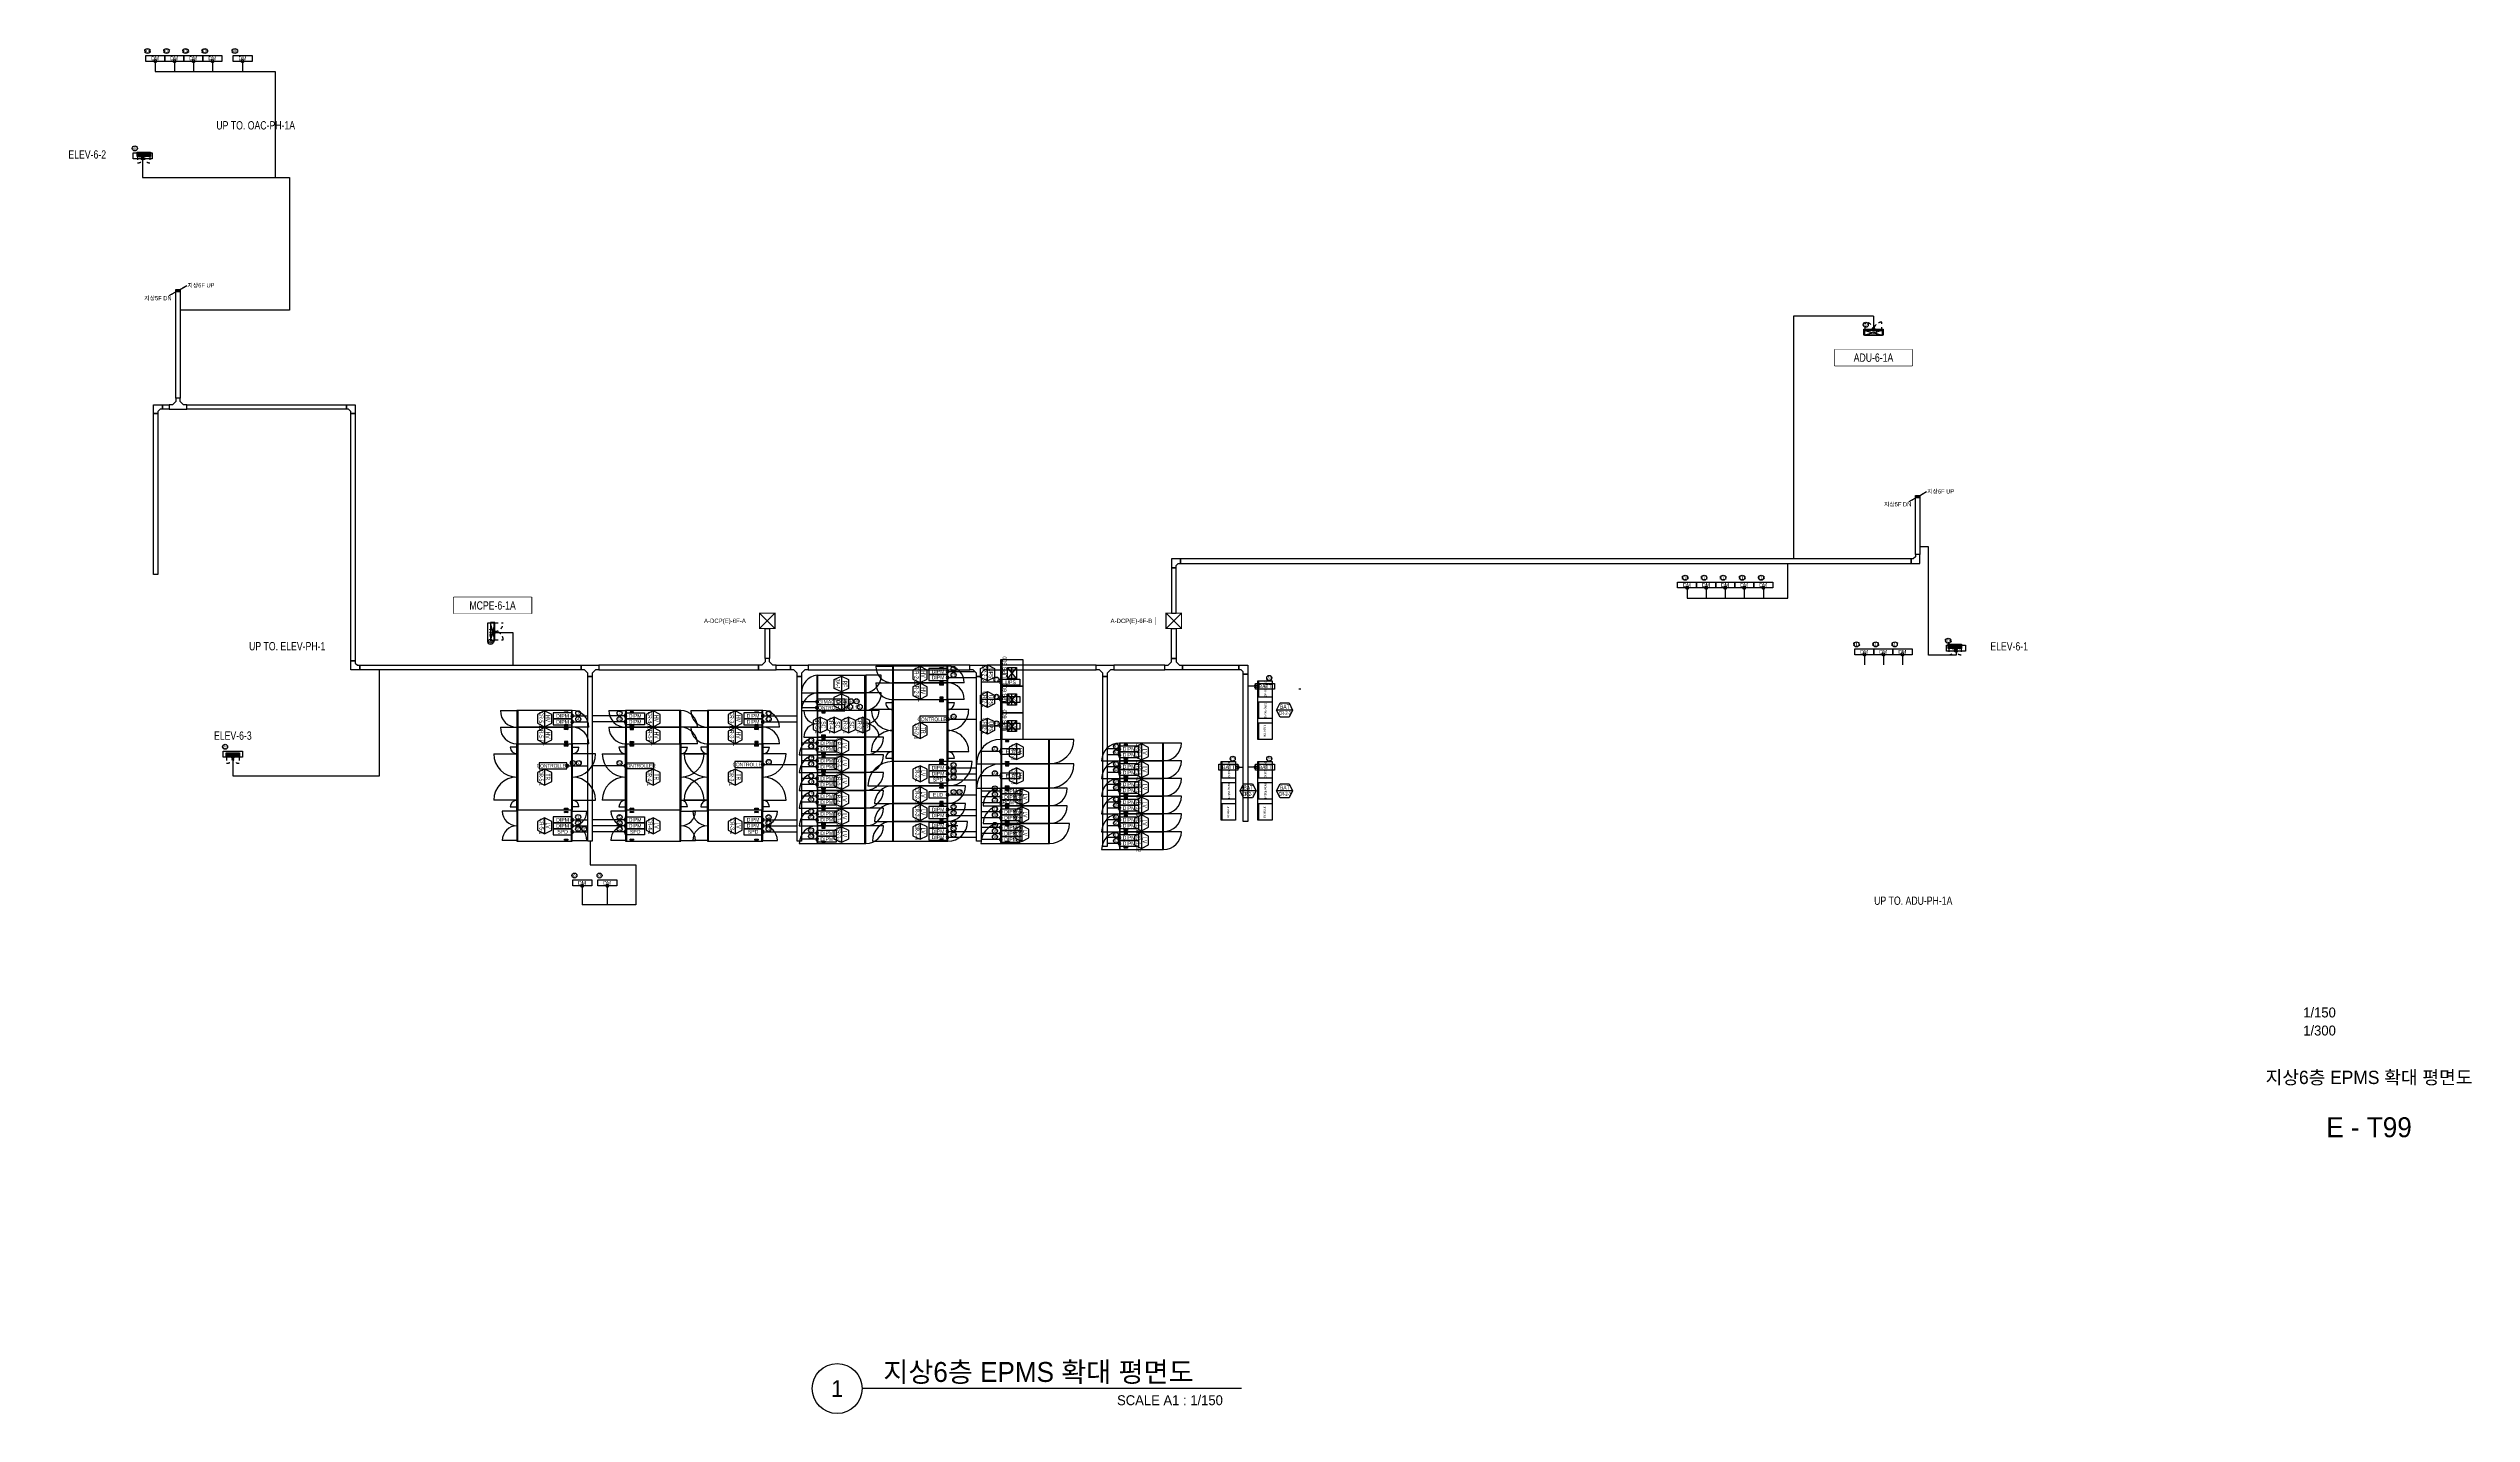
# Model space of a CAD drawing. Header units: millimetres. Extents: x 89450 to 753248, y -530175 to 1209785.
# Drawn here: x 264147 to 373553, y 717225 to 778832 of the extents above; entities that cross this region are included whole.
import ezdxf
from ezdxf.enums import TextEntityAlignment as Align

# ---------------------------------------------------------------- set-up
doc = ezdxf.new("R2010")
doc.units = ezdxf.units.MM
doc.header["$LTSCALE"] = 150
doc.linetypes.add('CONTINOUS', pattern=[0])
doc.linetypes.add('D1', pattern=[3, 1, -1, 1])
for name, color, linetype in [('------00 Switch Gear', 3, 'Continuous'), ('------00 Switch Gear_Number', 1, 'Continuous'), ('------01 Distribution Panel', 3, 'Continuous'), ('------01 Motor Control Panel or Center', 4, 'Continuous'), ('-----29 Indicator', 1, 'Continuous'), ('-----41 Drawing Title', 2, 'Continuous'), ('-----42 Drawing Number', 2, 'Continuous'), ('-----43 Drawing Scale', 3, 'Continuous'), ('-----99 EPMS CABLE DUCT', 4, 'Continuous'), ('-----99 EPMS CONDUIT', 4, 'Continuous'), ('-----99 EPMS DEVICE', 3, 'Continuous'), ('-----99 EPMS PNL', 6, 'Continuous'), ('A-HAT-MATL', 8, 'Continuous')]:
    doc.layers.add(name, color=color, linetype=linetype)
doc.layers.add('NOPLOT', color=191, linetype='Continuous', plot=False)
doc.styles.add('ELEC', font='')
doc.styles.get('ELEC').set_extended_font_data('Dotum')

# ---------------------------------------------------------------- blocks, each defined once
blk = doc.blocks.new('MCP_EQUIPMENT-2')
at = {"color": 161}
for p, q in [((200, 400), (0, -400)), ((200, -400), (0, 400))]:
    blk.add_line(p, q, dxfattribs=at)
at = {"color": 161, "linetype": 'D1'}
for p, q in [((200, 380), (580, 380)), ((200, -380), (580, -380))]:
    blk.add_line(p, q, dxfattribs=at)
at = {"color": 161}
blk.add_lwpolyline([(200, 400), (0, 400), (0, -400), (200, -400)], close=True, dxfattribs=at)
at = {"color": 161, "linetype": 'D1'}
for centre, start, end in [((200, 380), 270, 0), ((200, -380), 0, 90)]:
    blk.add_arc(centre, 380, start, end, dxfattribs=at)
blk = doc.blocks.new('A$C2e8f9a8b')
at = {"color": 0}
blk.add_line((30, 750), (30, 0), dxfattribs=at)
blk.add_lwpolyline([(650, 0), (0, 0), (0, 750), (650, 750)], close=True, dxfattribs=at)
blk = doc.blocks.new('750X2500')
at = {"layer": '------00 Switch Gear', "color": 161}
for p, q in [((-3250, 750), (-2458, 750)), ((-2460, 750), (-2460, 0)), ((-210, 700), (-360, 650)), ((-360, 700), (-210, 650)), ((-210, 50), (-360, 100)), ((-360, 50), (-210, 100)), ((750, 0), (-42, 0)), ((-40, 750), (-40, 0))]:
    blk.add_line(p, q, dxfattribs=at)
for points in [[(-2500, 750), (-2500, 0), (0, 0), (0, 750)], [(-360, 700), (-210, 700), (-210, 650), (-360, 650)], [(-360, 50), (-210, 50), (-210, 100), (-360, 100)]]:
    blk.add_lwpolyline(points, close=True, dxfattribs=at)
for centre, start, end in [((-2500, 750), 180, 270), ((0, 0), 0, 90)]:
    blk.add_arc(centre, 750, start, end, dxfattribs=at)
blk = doc.blocks.new('1400X2500')
at = {"layer": '------00 Switch Gear', "color": 161}
for p, q in [((-2500, 1360, 0), (-3160, 1360, 0)), ((-2458, 0, 0), (-2458, 1400, 0)), ((-360, 1350, 0), (-210, 1300, 0)), ((-360, 1300, 0), (-210, 1350, 0)), ((-40, 0), (-40, 1400)), ((0, 1360, 0), (660, 1360, 0)), ((-2500, 40, 0), (-3160, 40, 0)), ((-360, 100, 0), (-210, 50, 0)), ((-360, 50, 0), (-210, 100, 0)), ((0, 40, 0), (660, 40, 0))]:
    blk.add_line(p, q, dxfattribs=at)
for points in [[(0, 0), (0, 1400), (-2500, 1400), (-2500, 0)], [(-210, 1350), (-210, 1300), (-360, 1300), (-360, 1350)], [(-210, 100), (-210, 50), (-360, 50), (-360, 100)]]:
    blk.add_lwpolyline(points, close=True, dxfattribs=at)
for centre, start, end in [((-2500, 1360, 0), 180, 270), ((0, 1360, 0), 270, 0), ((-2500, 40, 0), 90, 180), ((0, 40, 0), 0, 90)]:
    blk.add_arc(centre, 660, start, end, dxfattribs=at)
blk = doc.blocks.new('UPS 600kV')
at = {"layer": '------00 Switch Gear', "color": 161}
blk.add_line((800, 850), (-402, 850), dxfattribs=at)
blk.add_lwpolyline([(798, -100), (-402, -100), (-402, 900), (798, 900)], close=True, dxfattribs=at)
at = {"layer": 'NOPLOT', "color": 161}
for p, q in [((-52, 199), (448, 601)), ((448, 199), (-52, 601)), ((-52, 400), (448, 400))]:
    blk.add_line(p, q, dxfattribs=at)
blk.add_lwpolyline([(448, 601), (448, 199), (-52, 199), (-52, 601)], close=True, dxfattribs=at)
at = {"layer": 'NOPLOT', "color": 161, "style": 'ELEC', "width": 0.85}
blk.add_text('UPS 600', height=178.2, dxfattribs=at).set_placement((-26, 731), align=Align.MIDDLE_LEFT)
blk = doc.blocks.new('900X2500')
at = {"layer": '------00 Switch Gear', "color": 161}
for p, q in [((-3400, 0), (-2458, 0)), ((-2460, 900), (-2460, 0)), ((-210, 850), (-360, 800)), ((-360, 850), (-210, 800)), ((-210, 50), (-360, 100)), ((-360, 50), (-210, 100)), ((900, 900), (-42, 900)), ((-40, 900), (-40, 0))]:
    blk.add_line(p, q, dxfattribs=at)
at = {"layer": '------00 Switch Gear', "color": 161, "elevation": 0}
for points in [[(-2500, 900), (-2500, 0), (0, 0), (0, 900)], [(-360, 850), (-210, 850), (-210, 800), (-360, 800)], [(-360, 50), (-210, 50), (-210, 100), (-360, 100)]]:
    blk.add_lwpolyline(points, close=True, dxfattribs=at)
at = {"layer": '------00 Switch Gear', "color": 161}
for centre, start, end in [((-2500, 0), 90, 180), ((0, 900), 270, 0)]:
    blk.add_arc(centre, 900, start, end, dxfattribs=at)
blk = doc.blocks.new('800X2500')
at = {"layer": '------00 Switch Gear', "color": 161}
for p, q in [((-3300, 0), (-2458, 0)), ((-2460, 800), (-2460, 0)), ((-210, 750), (-360, 700)), ((-360, 750), (-210, 700)), ((-210, 50), (-360, 100)), ((-360, 50), (-210, 100)), ((800, 800), (-42, 800)), ((-40, 800), (-40, 0))]:
    blk.add_line(p, q, dxfattribs=at)
for points in [[(-2500, 800), (-2500, 0), (0, 0), (0, 800)], [(-360, 750), (-210, 750), (-210, 700), (-360, 700)], [(-360, 50), (-210, 50), (-210, 100), (-360, 100)]]:
    blk.add_lwpolyline(points, close=True, dxfattribs=at)
for centre, start, end in [((-2500, 0), 90, 180), ((0, 800), 270, 0)]:
    blk.add_arc(centre, 800, start, end, dxfattribs=at)
blk = doc.blocks.new('1100X2500')
at = {"layer": '------00 Switch Gear', "color": 161}
for p, q in [((-2460, 1100), (-2460, 0)), ((1100, 1100), (-42, 1100)), ((-40, 1100), (-40, 0)), ((-3600, 0), (-2458, 0)), ((-210, 1050), (-360, 1000)), ((-360, 1050), (-210, 1000)), ((-210, 50), (-360, 100)), ((-360, 50), (-210, 100))]:
    blk.add_line(p, q, dxfattribs=at)
at = {"layer": '------00 Switch Gear', "color": 161, "elevation": 0}
for points in [[(-2500, 1100), (-2500, 0), (0, 0), (0, 1100)], [(-360, 1050), (-210, 1050), (-210, 1000), (-360, 1000)], [(-360, 50), (-210, 50), (-210, 100), (-360, 100)]]:
    blk.add_lwpolyline(points, close=True, dxfattribs=at)
at = {"layer": '------00 Switch Gear', "color": 161}
for centre, start, end in [((-2500, 0), 90, 180), ((0, 1100), 270, 0)]:
    blk.add_arc(centre, 1100, start, end, dxfattribs=at)
blk = doc.blocks.new('800x2200')
at = {"layer": '------00 Switch Gear', "color": 161}
for p, q in [((-3000, 0), (-2158, 0)), ((-2160, 0), (-2160, 800)), ((-1990, 750), (-1840, 700)), ((-1840, 750), (-1990, 700)), ((-1990, 50), (-1840, 100)), ((-1840, 50), (-1990, 100)), ((800, 800), (-42, 800)), ((-40, 0), (-40, 800))]:
    blk.add_line(p, q, dxfattribs=at)
for points in [[(0, 0), (0, 800), (-2200, 800), (-2200, 0)], [(-1840, 750), (-1990, 750), (-1990, 700), (-1840, 700)], [(-1840, 50), (-1990, 50), (-1990, 100), (-1840, 100)]]:
    blk.add_lwpolyline(points, close=True, dxfattribs=at)
for centre, start, end in [((-2200, 0), 90, 180), ((0, 800), 270, 0)]:
    blk.add_arc(centre, 800, start, end, dxfattribs=at)
blk = doc.blocks.new('900x2200')
at = {"layer": '------00 Switch Gear', "color": 161}
for p, q in [((-3100, 0), (-2158, 0)), ((-2160, 900), (-2160, 0)), ((-210, 850), (-360, 800)), ((-360, 850), (-210, 800)), ((-210, 50), (-360, 100)), ((-360, 50), (-210, 100)), ((900, 900), (-42, 900)), ((-40, 900), (-40, 0))]:
    blk.add_line(p, q, dxfattribs=at)
for points in [[(-2200, 900), (-2200, 0), (0, 0), (0, 900)], [(-360, 850), (-210, 850), (-210, 800), (-360, 800)], [(-360, 50), (-210, 50), (-210, 100), (-360, 100)]]:
    blk.add_lwpolyline(points, close=True, dxfattribs=at)
for centre, start, end in [((-2200, 0), 90, 180), ((0, 900), 270, 0)]:
    blk.add_arc(centre, 900, start, end, dxfattribs=at)
blk = doc.blocks.new('1100x2200')
at = {"layer": '------00 Switch Gear', "color": 161}
for p, q in [((-2160, 0), (-2160, 1100)), ((1100, 1100), (-42, 1100)), ((-40, 0), (-40, 1100)), ((-3300, 0), (-2158, 0)), ((-1990, 1050), (-1840, 1000)), ((-1840, 1050), (-1990, 1000)), ((-1990, 50), (-1840, 100)), ((-1840, 50), (-1990, 100))]:
    blk.add_line(p, q, dxfattribs=at)
at = {"layer": '------00 Switch Gear', "color": 161, "elevation": 0}
for points in [[(0, 0), (0, 1100), (-2200, 1100), (-2200, 0)], [(-1840, 1050), (-1990, 1050), (-1990, 1000), (-1840, 1000)], [(-1840, 50), (-1990, 50), (-1990, 100), (-1840, 100)]]:
    blk.add_lwpolyline(points, close=True, dxfattribs=at)
at = {"layer": '------00 Switch Gear', "color": 161}
for centre, start, end in [((-2200, 0), 90, 180), ((0, 1100), 270, 0)]:
    blk.add_arc(centre, 1100, start, end, dxfattribs=at)
blk = doc.blocks.new('1200X2200')
at = {"layer": '------00 Switch Gear', "color": 161}
for p, q in [((-2800, 1200), (-2158, 1200)), ((-2160, 0), (-2160, 1200)), ((-1990, 1150), (-1840, 1100)), ((-1840, 1150), (-1990, 1100)), ((600, 1200), (-42, 1200)), ((-40, 0), (-40, 1200)), ((-2800, 0), (-2158, 0)), ((-1990, 50), (-1840, 100)), ((-1840, 50), (-1990, 100)), ((600, 0), (-42, 0))]:
    blk.add_line(p, q, dxfattribs=at)
for points in [[(0, 0), (0, 1200), (-2200, 1200), (-2200, 0)], [(-1840, 1150), (-1990, 1150), (-1990, 1100), (-1840, 1100)], [(-1840, 50), (-1990, 50), (-1990, 100), (-1840, 100)]]:
    blk.add_lwpolyline(points, close=True, dxfattribs=at)
for centre, start, end in [((-2200, 1200), 180, 270), ((0, 1200), 270, 0), ((-2200, 0), 90, 180), ((0, 0), 0, 90)]:
    blk.add_arc(centre, 600, start, end, dxfattribs=at)
blk = doc.blocks.new('PNL3')
at = {"color": 161, "linetype": 'D1'}
for p, q in [((-200, 280), (-480, 280)), ((-200, -280), (-480, -280))]:
    blk.add_line(p, q, dxfattribs=at)
at = {"color": 161}
for p, q in [((-200, 276), (0, 76)), ((-200, 205), (0, 5)), ((-200, 135), (0, -65)), ((-200, 64), (0, -136)), ((-153, 300), (0, 147)), ((-83, 300), (0, 217)), ((-200, -7), (0, -207)), ((-200, -78), (0, -278)), ((-200, -148), (-48, -300)), ((-200, -219), (-119, -300))]:
    blk.add_line(p, q, dxfattribs=at)
blk.add_lwpolyline([(0, -300), (-200, -300), (-200, 300), (0, 300)], close=True, dxfattribs=at)
at = {"color": 161, "linetype": 'D1'}
for centre, start, end in [((-200, 280), 180, 270), ((-200, -280), 90, 180)]:
    blk.add_arc(centre, 280, start, end, dxfattribs=at)
blk = doc.blocks.new('zw$32E')
for p, q in [((100, 0), (0, 0)), ((0, 0), (0, -400)), ((100, -75), (100, 0)), ((0, -400), (100, -400)), ((175, -150), (100, -75)), ((100, -325), (175, -250)), ((100, -400), (100, -325)), ((250, -150), (175, -150)), ((175, -250), (250, -250)), ((250, -250), (250, -150))]:
    blk.add_line(p, q)

msp = doc.modelspace()

# ---------------------------------------------------------------- linework, layer by layer
at = {"layer": '------00 Switch Gear', "color": 161}
for p, q in [((298890, 749750), (298890, 750550)), ((301010, 749750), (301010, 750550)), ((298890, 748950), (298890, 749750)), ((301010, 748950), (301010, 749750)), ((302290, 749450), (302290, 746650)), ((304710, 749450), (304710, 746650)), ((304390, 749400), (304540, 749350)), ((304390, 749350), (304540, 749400)), ((285300, 747300), (285000, 747300)), ((285340, 747450), (285340, 744450)), ((287440, 747400), (287590, 747350)), ((287440, 747350), (287590, 747400)), ((287760, 747450), (287760, 744450)), ((287800, 747300), (288100, 747300)), ((290200, 747300), (289900, 747300)), ((290240, 747450), (290240, 744450)), ((290560, 747350), (290410, 747400)), ((290560, 747400), (290410, 747350)), ((292660, 747450), (292660, 744450)), ((292700, 747300), (293000, 747300)), ((293900, 747300), (293600, 747300)), ((293940, 747450), (293940, 744450)), ((296040, 747400), (296190, 747350)), ((296040, 747350), (296190, 747400)), ((296360, 747450), (296360, 744450)), ((296400, 747300), (296700, 747300)), ((309300, 747650), (308600, 747650)), ((312540, 746685), (312540, 747485)), ((312710, 747435), (312860, 747385)), ((312860, 747435), (312710, 747385)), ((315300, 747485), (314458, 747485)), ((314460, 746685), (314460, 747485)), ((284250, 747000), (285300, 747000)), ((288850, 747000), (287800, 747000)), ((289150, 747000), (290200, 747000)), ((293750, 747000), (292700, 747000)), ((292850, 747000), (293900, 747000)), ((297450, 747000), (296400, 747000)), ((304390, 746750), (304540, 746700)), ((304390, 746700), (304540, 746750)), ((311700, 746685), (312542, 746685)), ((312540, 745885), (312540, 746685)), ((312710, 746735), (312860, 746785)), ((312860, 746735), (312710, 746785)), ((312710, 746635), (312860, 746585)), ((312860, 746635), (312710, 746585)), ((315300, 746685), (314458, 746685)), ((314460, 745885), (314460, 746685)), ((311700, 745885), (312542, 745885)), ((311700, 745085), (312542, 745085)), ((312540, 745085), (312540, 745885)), ((312540, 744285), (312540, 745085)), ((312710, 745935), (312860, 745985)), ((312860, 745935), (312710, 745985)), ((312710, 745835), (312860, 745785)), ((312860, 745835), (312710, 745785)), ((312710, 745135), (312860, 745185)), ((312860, 745135), (312710, 745185)), ((315300, 745885), (314458, 745885)), ((315300, 745085), (314458, 745085)), ((314460, 745085), (314460, 745885)), ((314460, 744285), (314460, 745085)), ((285300, 744900), (284250, 744900)), ((285000, 744600), (285300, 744600)), ((287440, 744550), (287590, 744500)), ((287440, 744500), (287590, 744550)), ((287800, 744900), (288850, 744900)), ((288100, 744600), (287800, 744600)), ((290200, 744900), (289150, 744900)), ((289900, 744600), (290200, 744600)), ((290560, 744500), (290410, 744550)), ((290560, 744550), (290410, 744500)), ((292700, 744900), (293750, 744900)), ((293000, 744600), (292700, 744600)), ((293900, 744900), (292850, 744900)), ((293600, 744600), (293900, 744600)), ((296040, 744550), (296190, 744500)), ((296040, 744500), (296190, 744550)), ((296400, 744900), (297450, 744900)), ((296700, 744600), (296400, 744600)), ((311700, 744285), (312542, 744285)), ((312540, 743485), (312540, 744285)), ((312710, 745035), (312860, 744985)), ((312860, 745035), (312710, 744985)), ((312710, 744335), (312860, 744385)), ((312860, 744335), (312710, 744385)), ((312710, 744235), (312860, 744185)), ((312860, 744235), (312710, 744185)), ((315300, 744285), (314458, 744285)), ((314460, 743485), (314460, 744285)), ((311700, 743485), (312542, 743485)), ((312540, 742685), (312540, 743485)), ((312710, 743535), (312860, 743585)), ((312860, 743535), (312710, 743585)), ((312710, 743435), (312860, 743385)), ((312860, 743435), (312710, 743385)), ((315300, 743485), (314458, 743485)), ((314460, 742685), (314460, 743485)), ((311700, 742685), (312542, 742685)), ((312710, 742735), (312860, 742785)), ((312860, 742735), (312710, 742785))]:
    msp.add_line(p, q, dxfattribs=at)
for points in [[(298850, 750550, 0.3857431), (298150, 749750), (298850, 749750)], [(298850, 749750, 0.3857431), (298150, 748950), (298850, 748950)], [(302250, 749300), (301950, 749300, 0.4142136), (302250, 749000), (301300, 749000, 0.4142136), (302250, 748050, 0.4142136), (301300, 747100), (302250, 747100, 0.4142136), (301950, 746800), (302250, 746800)], [(304750, 746800), (305050, 746800, 0.4142136), (304750, 747100), (305700, 747100, 0.4142136), (304750, 748050, 0.4142136), (305700, 749000), (304750, 749000, 0.4142136), (305050, 749300), (304750, 749300)]]:
    msp.add_lwpolyline(points, format="xyb", dxfattribs=at)
at = {"layer": '------00 Switch Gear', "color": 161, "elevation": 0}
for points in [[(298850, 749750), (298850, 750550), (301050, 750550), (301050, 749750)], [(298850, 748950), (298850, 749750), (301050, 749750), (301050, 748950)], [(304750, 749450), (304750, 746650), (302250, 746650), (302250, 749450)], [(319400, 747650), (318750, 747650), (318750, 750300), (319400, 750300)], [(304540, 749400), (304540, 749350), (304390, 749350), (304390, 749400)], [(287800, 747450), (287800, 744450), (285300, 744450), (285300, 747450)], [(287590, 747400), (287590, 747350), (287440, 747350), (287440, 747400)], [(292700, 747450), (292700, 744450), (290200, 744450), (290200, 747450)], [(290410, 747350), (290410, 747400), (290560, 747400), (290560, 747350)], [(296400, 747450), (296400, 744450), (293900, 744450), (293900, 747450)], [(296190, 747400), (296190, 747350), (296040, 747350), (296040, 747400)], [(314500, 746685), (314500, 747485), (312500, 747485), (312500, 746685)], [(312860, 747435), (312710, 747435), (312710, 747385), (312860, 747385)], [(304540, 746750), (304540, 746700), (304390, 746700), (304390, 746750)], [(314500, 745885), (314500, 746685), (312500, 746685), (312500, 745885)], [(312860, 746735), (312710, 746735), (312710, 746785), (312860, 746785)], [(312860, 746635), (312710, 746635), (312710, 746585), (312860, 746585)], [(317750, 744000), (317100, 744000), (317100, 746650), (317750, 746650)], [(319400, 744000), (318750, 744000), (318750, 746650), (319400, 746650)], [(314500, 745085), (314500, 745885), (312500, 745885), (312500, 745085)], [(314500, 744285), (314500, 745085), (312500, 745085), (312500, 744285)], [(312860, 745935), (312710, 745935), (312710, 745985), (312860, 745985)], [(312860, 745835), (312710, 745835), (312710, 745785), (312860, 745785)], [(312860, 745135), (312710, 745135), (312710, 745185), (312860, 745185)], [(287590, 744550), (287590, 744500), (287440, 744500), (287440, 744550)], [(290410, 744500), (290410, 744550), (290560, 744550), (290560, 744500)], [(296190, 744550), (296190, 744500), (296040, 744500), (296040, 744550)], [(314500, 743485), (314500, 744285), (312500, 744285), (312500, 743485)], [(312860, 745035), (312710, 745035), (312710, 744985), (312860, 744985)], [(312860, 744335), (312710, 744335), (312710, 744385), (312860, 744385)], [(312860, 744235), (312710, 744235), (312710, 744185), (312860, 744185)], [(314500, 742685), (314500, 743485), (312500, 743485), (312500, 742685)], [(312860, 743535), (312710, 743535), (312710, 743585), (312860, 743585)], [(312860, 743435), (312710, 743435), (312710, 743385), (312860, 743385)], [(312860, 742735), (312710, 742735), (312710, 742785), (312860, 742785)]]:
    msp.add_lwpolyline(points, close=True, dxfattribs=at)
for points in [[(301050, 749750, 0.3857431), (301750, 750550), (301050, 750550)], [(301050, 748950, 0.3857431), (301750, 749750), (301050, 749750)]]:
    msp.add_lwpolyline(points, format="xyb", dxfattribs=at)
at = {"layer": '------00 Switch Gear', "color": 161}
for centre, radius, start, end in [((285300, 747300), 300, 180, 270), ((287800, 747300), 300, 270, 0), ((290200, 747300), 300, 180, 270), ((292700, 747300), 300, 270, 0), ((293900, 747300), 300, 180, 270), ((296400, 747300), 300, 270, 0), ((312500, 746685), 800, 90, 180), ((314500, 747485), 800, 270, 0), ((285300, 747000), 1050, 180, 270), ((287800, 747000), 1050, 270, 0), ((290200, 747000), 1050, 180, 270), ((292700, 747000), 1050, 270, 0), ((293900, 747000), 1050, 180, 270), ((296400, 747000), 1050, 270, 0), ((312500, 745885), 800, 90, 180), ((314500, 746685), 800, 270, 0), ((285300, 744900), 1050, 90, 180), ((287800, 744900), 1050, 0, 90), ((290200, 744900), 1050, 90, 180), ((292700, 744900), 1050, 0, 90), ((293900, 744900), 1050, 90, 180), ((296400, 744900), 1050, 0, 90), ((312500, 745085), 800, 90, 180), ((312500, 744285), 800, 90, 180), ((314500, 745885), 800, 270, 0), ((314500, 745085), 800, 270, 0), ((285300, 744600), 300, 90, 180), ((287800, 744600), 300, 0, 90), ((290200, 744600), 300, 90, 180), ((292700, 744600), 300, 0, 90), ((293900, 744600), 300, 90, 180), ((296400, 744600), 300, 0, 90), ((312500, 743485), 800, 90, 180), ((314500, 744285), 800, 270, 0), ((312500, 742685), 800, 90, 180), ((314500, 743485), 800, 270, 0)]:
    msp.add_arc(centre, radius, start, end, dxfattribs=at)
at = {"layer": '------00 Switch Gear_Number', "color": 1, "elevation": 0}
for points in [[(303500, 750935), (303500, 750215), (303820, 750375), (303820, 750775), (303500, 750935), (303180, 750775), (303180, 750375), (303500, 750215)], [(299950, 750510), (299950, 749790), (299630, 749950), (299630, 750350), (299950, 750510), (300270, 750350), (300270, 749950), (299950, 749790)], [(299950, 749710), (299950, 748990), (299630, 749150), (299630, 749550), (299950, 749710), (300270, 749550), (300270, 749150), (299950, 748990)], [(303500, 750185), (303500, 749465), (303820, 749625), (303820, 750025), (303500, 750185), (303180, 750025), (303180, 749625), (303500, 749465)], [(286550, 748935), (286550, 748215), (286870, 748375), (286870, 748775), (286550, 748935), (286230, 748775), (286230, 748375), (286550, 748215)], [(291450, 748935), (291450, 748215), (291770, 748375), (291770, 748775), (291450, 748935), (291130, 748775), (291130, 748375), (291450, 748215)], [(295150, 748935), (295150, 748215), (295470, 748375), (295470, 748775), (295150, 748935), (294830, 748775), (294830, 748375), (295150, 748215)], [(298990, 748660), (298990, 747940), (299310, 748100), (299310, 748500), (298990, 748660), (298670, 748500), (298670, 748100), (298990, 747940)], [(299630, 748660), (299630, 747940), (299950, 748100), (299950, 748500), (299630, 748660), (299310, 748500), (299310, 748100), (299630, 747940)], [(300270, 748660), (300270, 747940), (300590, 748100), (300590, 748500), (300270, 748660), (299950, 748500), (299950, 748100), (300270, 747940)], [(300910, 748660), (300910, 747940), (301230, 748100), (301230, 748500), (300910, 748660), (300590, 748500), (300590, 748100), (300910, 747940)], [(303500, 748410), (303500, 747690), (303820, 747850), (303820, 748250), (303500, 748410), (303180, 748250), (303180, 747850), (303500, 747690)], [(286550, 748185), (286550, 747465), (286870, 747625), (286870, 748025), (286550, 748185), (286230, 748025), (286230, 747625), (286550, 747465)], [(291450, 748185), (291450, 747465), (291770, 747625), (291770, 748025), (291450, 748185), (291130, 748025), (291130, 747625), (291450, 747465)], [(295150, 748185), (295150, 747465), (295470, 747625), (295470, 748025), (295150, 748185), (294830, 748025), (294830, 747625), (295150, 747465)], [(299950, 747710), (299950, 746990), (299630, 747150), (299630, 747550), (299950, 747710), (300270, 747550), (300270, 747150), (299950, 746990)], [(307850, 747460), (307850, 746740), (308170, 746900), (308170, 747300), (307850, 747460), (307530, 747300), (307530, 746900), (307850, 746740)], [(313500, 747445), (313500, 746725), (313820, 746885), (313820, 747285), (313500, 747445), (313180, 747285), (313180, 746885), (313500, 746725)], [(286550, 746310), (286550, 745590), (286870, 745750), (286870, 746150), (286550, 746310), (286230, 746150), (286230, 745750), (286550, 745590)], [(291450, 746310), (291450, 745590), (291770, 745750), (291770, 746150), (291450, 746310), (291130, 746150), (291130, 745750), (291450, 745590)], [(295150, 746310), (295150, 745590), (295470, 745750), (295470, 746150), (295150, 746310), (294830, 746150), (294830, 745750), (295150, 745590)], [(299950, 746910), (299950, 746190), (299630, 746350), (299630, 746750), (299950, 746910), (300270, 746750), (300270, 746350), (299950, 746190)], [(303500, 746460), (303500, 745740), (303820, 745900), (303820, 746300), (303500, 746460), (303180, 746300), (303180, 745900), (303500, 745740)], [(307850, 746360), (307850, 745640), (308170, 745800), (308170, 746200), (307850, 746360), (307530, 746200), (307530, 745800), (307850, 745640)], [(313500, 746645), (313500, 745925), (313820, 746085), (313820, 746485), (313500, 746645), (313180, 746485), (313180, 746085), (313500, 745925)], [(299950, 746110), (299950, 745390), (299630, 745550), (299630, 745950), (299950, 746110), (300270, 745950), (300270, 745550), (299950, 745390)], [(299950, 745310), (299950, 744590), (299630, 744750), (299630, 745150), (299950, 745310), (300270, 745150), (300270, 744750), (299950, 744590)], [(303500, 745510), (303500, 744790), (303820, 744950), (303820, 745350), (303500, 745510), (303180, 745350), (303180, 744950), (303500, 744790)], [(308100, 745410), (308100, 744690), (308420, 744850), (308420, 745250), (308100, 745410), (307780, 745250), (307780, 744850), (308100, 744690)], [(313500, 745845), (313500, 745125), (313820, 745285), (313820, 745685), (313500, 745845), (313180, 745685), (313180, 745285), (313500, 745125)], [(286550, 744110), (286550, 743390), (286870, 743550), (286870, 743950), (286550, 744110), (286230, 743950), (286230, 743550), (286550, 743390)], [(291450, 744110), (291450, 743390), (291770, 743550), (291770, 743950), (291450, 744110), (291130, 743950), (291130, 743550), (291450, 743390)], [(295150, 744110), (295150, 743390), (295470, 743550), (295470, 743950), (295150, 744110), (294830, 743950), (294830, 743550), (295150, 743390)], [(299950, 744510), (299950, 743790), (299630, 743950), (299630, 744350), (299950, 744510), (300270, 744350), (300270, 743950), (299950, 743790)], [(303500, 744710), (303500, 743990), (303820, 744150), (303820, 744550), (303500, 744710), (303180, 744550), (303180, 744150), (303500, 743990)], [(308100, 744610), (308100, 743890), (308420, 744050), (308420, 744450), (308100, 744610), (307780, 744450), (307780, 744050), (308100, 743890)], [(313500, 745045), (313500, 744325), (313820, 744485), (313820, 744885), (313500, 745045), (313180, 744885), (313180, 744485), (313500, 744325)], [(313500, 744245), (313500, 743525), (313820, 743685), (313820, 744085), (313500, 744245), (313180, 744085), (313180, 743685), (313500, 743525)], [(299950, 743710), (299950, 742990), (299630, 743150), (299630, 743550), (299950, 743710), (300270, 743550), (300270, 743150), (299950, 742990)], [(303500, 743860), (303500, 743140), (303820, 743300), (303820, 743700), (303500, 743860), (303180, 743700), (303180, 743300), (303500, 743140)], [(308100, 743760), (308100, 743040), (308420, 743200), (308420, 743600), (308100, 743760), (307780, 743600), (307780, 743200), (308100, 743040)], [(313500, 743445), (313500, 742725), (313820, 742885), (313820, 743285), (313500, 743445), (313180, 743285), (313180, 742885), (313500, 742725)]]:
    msp.add_lwpolyline(points, dxfattribs=at)
at = {"layer": '------00 Switch Gear_Number', "color": 1}
for points in [[(306547, 750290), (306547, 751010), (306867, 750850), (306867, 750450), (306547, 750290), (306227, 750450), (306227, 750850), (306547, 751010)], [(306547, 749090), (306547, 749810), (306867, 749650), (306867, 749250), (306547, 749090), (306227, 749250), (306227, 749650), (306547, 749810)], [(306547, 747890), (306547, 748610), (306867, 748450), (306867, 748050), (306547, 747890), (306227, 748050), (306227, 748450), (306547, 748610)]]:
    msp.add_lwpolyline(points, dxfattribs=at)
at = {"layer": '------00 Switch Gear_Number', "elevation": 0}
for points in [[(320320, 748975), (319600, 748975), (319760, 749295), (320160, 749295), (320320, 748975), (320160, 748655), (319760, 748655), (319600, 748975)], [(318670, 745325), (317950, 745325), (318110, 745645), (318510, 745645), (318670, 745325), (318510, 745005), (318110, 745005), (317950, 745325)], [(320320, 745325), (319600, 745325), (319760, 745645), (320160, 745645), (320320, 745325), (320160, 745005), (319760, 745005), (319600, 745325)]]:
    msp.add_lwpolyline(points, dxfattribs=at)
at = {"layer": '------01 Motor Control Panel or Center', "linetype": 'CONTINOUS', "elevation": 0}
msp.add_lwpolyline([(348302, 765250), (348302, 764510), (344798, 764510), (344798, 765250)], close=True, dxfattribs=at)
at = {"layer": '------01 Motor Control Panel or Center', "linetype": 'CONTINOUS'}
msp.add_lwpolyline([(285952, 754065), (285952, 753325), (282448, 753325), (282448, 754065)], close=True, dxfattribs=at)
at = {"layer": '-----29 Indicator'}
for centre in [(268620, 778719), (269481, 778719), (270341, 778719), (271201, 778719), (272563, 778719), (346199, 766366), (338044, 754944), (338904, 754944), (339764, 754944), (340624, 754944), (341485, 754944), (284110, 752049), (345788, 751939), (346649, 751939), (347509, 751939), (349927, 752104), (305018, 750830, 0), (305018, 750560, 0), (319270, 750425), (300386, 749369, 0), (300638, 749369, 0), (306959, 750348, 0), (306959, 749572, 0), (288068, 748832, 0), (288068, 748562, 0), (289936, 748832, 0), (289936, 748562, 0), (296668, 748832, 0), (296668, 748562, 0), (300340, 749120, 0), (300777, 749120, 0), (305018, 748677, 0), (306959, 748372, 0), (298583, 747606, 0), (298583, 747336, 0), (306883, 747221, 0), (312351, 747341, 0), (287825, 746582), (288090, 746582), (289932, 746582, 0), (296668, 746635, 0), (298583, 746806, 0), (298583, 746536, 0), (305016, 746491, 0), (305016, 746221, 0), (306883, 746121, 0), (312351, 747071, 0), (312351, 746541, 0), (312351, 746271, 0), (317620, 746775), (319270, 746775), (298583, 746006, 0), (298583, 745736, 0), (298583, 745206, 0), (305016, 745951, 0), (305018, 745273, 0), (305282, 745273, 0), (306883, 745441, 0), (306883, 745172, 0), (312351, 745741, 0), (312351, 745471, 0), (288065, 744142, 0), (288065, 743873, 0), (289933, 744141, 0), (289933, 743872, 0), (296665, 744141, 0), (296665, 743872, 0), (298583, 744936, 0), (298583, 744406, 0), (298583, 744136, 0), (305016, 743891, 0), (305018, 744605, 0), (305018, 744335, 0), (306883, 744902, 0), (306883, 744506, 0), (306883, 744236, 0), (312351, 744941, 0), (312351, 744671, 0), (312351, 744141, 0), (312351, 743871, 0), (288065, 743603, 0), (288329, 743603, 0), (289933, 743603, 0), (296665, 743603, 0), (298583, 743541, 0), (298583, 743271, 0), (305016, 743621, 0), (305018, 743351, 0), (306883, 743791, 0), (306883, 743522, 0), (306883, 743252, 0), (312351, 743341, 0), (312351, 743071, 0), (287894, 741505), (289029, 741505)]:
    msp.add_circle(centre, 114, dxfattribs=at)
at = {"layer": '-----41 Drawing Title', "color": 7}
msp.add_line((318017, 718350), (300883, 718350), dxfattribs=at)
msp.add_circle((299758, 718350), 1125, dxfattribs=at)
at = {"layer": '-----99 EPMS CABLE DUCT'}
for p, q in [((269832, 778252), (269832, 777790)), ((270692, 778252), (270692, 777790)), ((271552, 778252), (271552, 777790)), ((272914, 778252), (272914, 777790)), ((269993, 767900), (270399, 768134)), ((269993, 767900), (269587, 767666)), ((269903, 767940), (270083, 767860)), ((269903, 767860), (270083, 767940)), ((348545, 758600), (348139, 758366)), ((348455, 758640), (348635, 758560)), ((348455, 758560), (348635, 758640)), ((348545, 758600), (348951, 758834)), ((338136, 754483, 0), (338136, 754020, 0)), ((338996, 754483, 0), (338996, 754020, 0)), ((339856, 754483, 0), (339856, 754020, 0)), ((340716, 754483, 0), (340716, 754020, 0)), ((341577, 754483, 0), (341577, 754020, 0)), ((346140, 751473), (346140, 751010)), ((347000, 751473), (347000, 751010)), ((347860, 751473), (347860, 751010)), ((288246, 741038), (288246, 740190)), ((289380, 741038), (289380, 740190)), ((290667, 740190), (288246, 740190))]:
    msp.add_line(p, q, dxfattribs=at)
for points in [[(268972, 778252), (268972, 777790), (274387, 777790), (274387, 773009)], [(268397, 773857), (268397, 773009), (275024, 773009), (275024, 767029), (270093, 767029)], [(284260, 752475), (285108, 752475), (285108, 750995)], [(317897, 750795), (317897, 750995), (318297, 750995), (318297, 750595), (318097, 750595), (318097, 750695), (317997, 750795), (317897, 750795)]]:
    msp.add_lwpolyline(points, dxfattribs=at)
at = {"layer": '-----99 EPMS CABLE DUCT', "elevation": 0}
for points in [[(270399, 768134, 0, 70, 0), (270223, 768033, 40, 40, 0)], [(269587, 767666, 0, 70, 0), (269763, 767767, 40, 40, 0)], [(348139, 758366, 0, 70, 0), (348315, 758467, 40, 40, 0)], [(348951, 758834, 0, 70, 0), (348775, 758733, 40, 40, 0)]]:
    msp.add_lwpolyline(points, format="xyseb", dxfattribs=at)
for points in [[(269893, 763053), (269893, 767950), (270093, 767950), (270093, 763053)], [(269893, 767950), (270093, 767950), (270093, 767850), (269893, 767850)], [(269903, 767940), (270083, 767940), (270083, 767860), (269903, 767860)], [(269292, 762753), (269593, 762753), (269593, 762553), (269292, 762553)], [(270393, 762753), (277599, 762753), (277599, 762553), (270393, 762553)], [(268892, 762353), (269092, 762353), (269092, 755098), (268892, 755098)], [(277799, 762353), (277999, 762353), (277999, 751195), (277799, 751195)], [(348445, 758650), (348645, 758650), (348645, 755995), (348445, 755995)], [(348445, 758650), (348645, 758650), (348645, 758550), (348445, 758550)], [(348455, 758640), (348635, 758640), (348635, 758560), (348455, 758560)], [(314858, 753350), (315058, 753350), (315058, 755395), (314858, 755395)], [(348245, 755795), (315258, 755795), (315258, 755595), (348245, 755595)], [(296500, 752650), (296700, 752650), (296700, 751295), (296500, 751295)], [(314858, 752650), (315058, 752650), (315058, 751295), (314858, 751295)], [(278199, 750995), (288200, 750995), (288200, 750795), (278199, 750795)], [(296200, 750995), (289000, 750995), (289000, 750795), (296200, 750795)], [(297000, 750995), (297646, 750995), (297646, 750795), (297000, 750795)], [(288500, 750495), (288700, 750495), (288700, 743053), (288500, 743053)], [(297946, 750495), (298146, 750495), (298146, 743053), (297946, 743053)], [(306053, 750495), (306253, 750495), (306253, 743053), (306053, 743053)], [(311755, 750495), (311955, 750495), (311955, 742810), (311755, 742810)]]:
    msp.add_lwpolyline(points, close=True, dxfattribs=at)
for points in [[(269092, 762353), (268892, 762353), (268892, 762753), (269292, 762753), (269292, 762553), (269192, 762553), (269092, 762453), (269092, 762353)], [(277599, 762553), (277599, 762753), (277999, 762753), (277999, 762353), (277799, 762353), (277799, 762453), (277699, 762553), (277599, 762553)], [(350278, 751637), (350278, 751450), (349039, 751450), (349039, 756336), (348645, 756336)], [(315258, 755595), (315258, 755795), (314858, 755795), (314858, 755395), (315058, 755395), (315058, 755495), (315158, 755595), (315258, 755595)], [(338136, 754020), (342685, 754020), (342685, 755595)], [(348245, 755795), (348245, 755595), (348645, 755595), (348645, 755995), (348445, 755995), (348445, 755895), (348345, 755795), (348245, 755795)], [(278199, 750995), (278199, 750795), (277799, 750795), (277799, 751195), (277999, 751195), (277999, 751095), (278099, 750995), (278199, 750995)], [(288600, 743053), (288600, 741987), (290667, 741987), (290667, 740190)]]:
    msp.add_lwpolyline(points, dxfattribs=at)
at = {"layer": '-----99 EPMS CABLE DUCT'}
for points in [[(305753, 750995), (298446, 750995), (298446, 750795), (305753, 750795)], [(311455, 750995), (306553, 750995), (306553, 750795), (311455, 750795)], [(314558, 750995), (312255, 750995), (312255, 750795), (314558, 750795)], [(315358, 750995), (317897, 750995), (317897, 750795), (315358, 750795)], [(318097, 743939), (318097, 750595), (318297, 750595), (318297, 743939)]]:
    msp.add_lwpolyline(points, close=True, dxfattribs=at)
for centre in [(269993, 767900), (348545, 758600)]:
    msp.add_circle(centre, 10, dxfattribs=at)
at = {"layer": '-----99 EPMS CONDUIT'}
for p, q in [((346550, 766746), (342944, 766746)), ((342944, 766746), (342944, 755795)), ((346550, 766746), (346550, 766170)), ((304750, 750709), (305989, 750709, 0)), ((304750, 750439), (306053, 750439, 0)), ((307149, 750226), (306253, 750226, 0)), ((307149, 749450), (306253, 749450, 0)), ((318645, 750045, 0), (318297, 750045, 0)), ((287800, 748709), (288500, 748709, 0)), ((287800, 748439), (288500, 748439, 0)), ((290200, 748709), (288700, 748709, 0)), ((290200, 748439), (288700, 748439, 0)), ((296400, 748709), (297946, 748709, 0)), ((296400, 748439), (297946, 748439, 0)), ((298850, 749349), (298146, 749349, 0)), ((298850, 749080), (298146, 749080, 0)), ((304750, 748556), (306053, 748556, 0)), ((298850, 747484), (298146, 747484, 0)), ((307149, 748250), (306253, 748250, 0)), ((287557, 746459, 0), (288500, 746459)), ((290200, 746459, 0), (288700, 746459, 0)), ((296400, 746513), (297946, 746513, 0)), ((298850, 747214), (298146, 747214, 0)), ((298850, 746684), (298146, 746684, 0)), ((298850, 746414), (298146, 746414, 0)), ((304750, 746370), (306053, 746370, 0)), ((307150, 747099), (306253, 747099, 0)), ((312500, 747219), (311955, 747219, 0)), ((312500, 746949), (311955, 746949, 0)), ((312500, 746419), (311955, 746419, 0)), ((317855, 746396, 0), (318097, 746396)), ((318645, 746395, 0), (318297, 746395, 0)), ((298850, 745884), (298146, 745884, 0)), ((298850, 745614), (298146, 745614, 0)), ((298850, 745084), (298146, 745084, 0)), ((304750, 746100), (306053, 746100, 0)), ((304750, 745830), (306053, 745830, 0)), ((304750, 745150), (306053, 745150, 0)), ((307150, 745999), (306253, 745999, 0)), ((307150, 745320), (306253, 745320, 0)), ((312500, 746149), (311955, 746149, 0)), ((312500, 745619, 0), (311955, 745619, 0)), ((312500, 745349, 0), (311955, 745349, 0)), ((287800, 744020, 0), (288500, 744020, 0)), ((290200, 744020), (288700, 744020, 0)), ((296400, 744020), (297946, 744020, 0)), ((298850, 744814), (298146, 744814, 0)), ((298850, 744284), (298146, 744284, 0)), ((298850, 744014), (298146, 744014, 0)), ((304750, 744484), (306053, 744484, 0)), ((304750, 744214), (306053, 744214, 0)), ((307150, 745050), (306253, 745050, 0)), ((307150, 744780), (306253, 744780, 0)), ((307150, 744384), (306253, 744384, 0)), ((307150, 744114), (306253, 744114, 0)), ((312500, 744819, 0), (311955, 744819, 0)), ((312500, 744549, 0), (311955, 744549, 0)), ((312500, 744019, 0), (311955, 744019, 0)), ((287800, 743750, 0), (288500, 743750, 0)), ((287800, 743480, 0), (288500, 743480, 0)), ((290200, 743750), (288700, 743750, 0)), ((290200, 743480), (288700, 743480, 0)), ((296400, 743750), (297946, 743750, 0)), ((296400, 743480), (297946, 743480, 0)), ((298850, 743419), (298146, 743419, 0)), ((298850, 743149), (298146, 743149, 0)), ((304750, 743770), (305208, 743770, 0)), ((304750, 743500), (306053, 743500, 0)), ((304750, 743230), (306053, 743230, 0)), ((307150, 743670), (306253, 743670, 0)), ((307150, 743400), (306253, 743400, 0)), ((307150, 743130), (306253, 743130, 0)), ((312500, 743749, 0), (311955, 743749, 0)), ((312500, 743219, 0), (311955, 743219, 0)), ((312500, 742949, 0), (311955, 742949, 0))]:
    msp.add_line(p, q, dxfattribs=at)
for centre, start, end in [((268972, 778252), 300, 240), ((269832, 778252), 300, 240), ((270692, 778252), 300, 240), ((271552, 778252), 300, 240), ((272914, 778252), 300, 240), ((268397, 773857), 300, 240), ((346550, 766170), 120, 60), ((338136, 754483, 0), 300, 240), ((338996, 754483, 0), 300, 240), ((339856, 754483, 0), 300, 240), ((340716, 754483, 0), 300, 240), ((341577, 754483, 0), 300, 240), ((284260, 752475), 30, 330), ((350278, 751637), 300, 240), ((304750, 750709), 30, 330), ((346140, 751473), 300, 240), ((347000, 751473), 300, 240), ((347860, 751473), 300, 240), ((304750, 750439), 30, 330), ((307149, 750226), 210, 150), ((307149, 749450), 210, 150), ((318645, 750045, 0), 210, 150), ((287800, 748709), 30, 330), ((287800, 748439), 30, 330), ((290200, 748709), 210, 150), ((290200, 748439), 210, 150), ((296400, 748709), 30, 330), ((296400, 748439), 30, 330), ((298850, 749349), 210, 150), ((298850, 749080), 210, 150), ((304750, 748556), 30, 330), ((298850, 747484), 210, 150), ((298850, 747214), 210, 150), ((307149, 748250), 210, 150), ((312500, 747219), 210, 150), ((287557, 746459, 0), 30, 330), ((290200, 746459, 0), 210, 150), ((296400, 746513), 30, 330), ((298850, 746684), 210, 150), ((298850, 746414), 210, 150), ((304750, 746370), 30, 330), ((304750, 746100), 30, 330), ((307150, 747099), 210, 150), ((312500, 746949), 210, 150), ((312500, 746419), 210, 150), ((312500, 746149), 210, 150), ((317855, 746396, 0), 30, 330), ((318645, 746395, 0), 210, 150), ((298850, 745884), 210, 150), ((298850, 745614), 210, 150), ((298850, 745084), 210, 150), ((304750, 745830), 30, 330), ((304750, 745150), 30, 330), ((307150, 745999), 210, 150), ((307150, 745320), 210, 150), ((307150, 745050), 210, 150), ((312500, 745619, 0), 210, 150), ((312500, 745349, 0), 210, 150), ((287800, 744020, 0), 30, 330), ((290200, 744020), 210, 150), ((296400, 744020), 30, 330), ((298850, 744814), 210, 150), ((298850, 744284), 210, 150), ((298850, 744014), 210, 150), ((304750, 744484), 30, 330), ((304750, 744214), 30, 330), ((307150, 744780), 210, 150), ((307150, 744384), 210, 150), ((307150, 744114), 210, 150), ((312500, 744819, 0), 210, 150), ((312500, 744549, 0), 210, 150), ((312500, 744019, 0), 210, 150), ((287800, 743750, 0), 30, 330), ((287800, 743480, 0), 30, 330), ((290200, 743750), 210, 150), ((290200, 743480), 210, 150), ((296400, 743750), 30, 330), ((296400, 743480), 30, 330), ((298850, 743419), 210, 150), ((298850, 743149), 210, 150), ((304750, 743770), 30, 330), ((304750, 743500), 30, 330), ((304750, 743230), 30, 330), ((307150, 743670), 210, 150), ((307150, 743400), 210, 150), ((307150, 743130), 210, 150), ((312500, 743749, 0), 210, 150), ((312500, 743219, 0), 210, 150), ((312500, 742949, 0), 210, 150), ((288246, 741038), 300, 240), ((289380, 741038), 300, 240)]:
    msp.add_arc(centre, 63.8, start, end, dxfattribs=at)
at = {"layer": '-----99 EPMS DEVICE', "color": 2}
for points in [[(269402, 778252), (268541, 778252), (268541, 778522), (269402, 778522)], [(270262, 778252), (269402, 778252), (269402, 778522), (270262, 778522)], [(271122, 778252), (270262, 778252), (270262, 778522), (271122, 778522)], [(271982, 778252), (271122, 778252), (271122, 778522), (271982, 778522)], [(273344, 778252), (272484, 778252), (272484, 778522), (273344, 778522)], [(346980, 765900), (346120, 765900), (346120, 766170), (346980, 766170)], [(346570, 751473), (345710, 751473), (345710, 751742), (346570, 751742)], [(347430, 751473), (346570, 751473), (346570, 751742), (347430, 751742)], [(348290, 751473), (347430, 751473), (347430, 751742), (348290, 751742)]]:
    msp.add_lwpolyline(points, close=True, dxfattribs=at)
at = {"layer": '-----99 EPMS DEVICE', "color": 2, "elevation": 0}
for points in [[(338566, 754483), (337706, 754483), (337706, 754752), (338566, 754752)], [(339426, 754483), (338566, 754483), (338566, 754752), (339426, 754752)], [(340286, 754483), (339426, 754483), (339426, 754752), (340286, 754752)], [(341146, 754483), (340286, 754483), (340286, 754752), (341146, 754752)], [(342007, 754483), (341146, 754483), (341146, 754752), (342007, 754752)], [(298850, 749485), (300110, 749485), (300110, 749215), (298850, 749215)], [(307150, 747235), (308010, 747235), (308010, 746965), (307150, 746965)], [(304750, 745286), (303890, 745286), (303890, 745016), (304750, 745016)], [(307150, 746135), (308010, 746135), (308010, 745865), (307150, 745865)], [(288676, 741038), (287816, 741038), (287816, 741308), (288676, 741308)], [(289810, 741038), (288950, 741038), (288950, 741308), (289810, 741308)]]:
    msp.add_lwpolyline(points, close=True, dxfattribs=at)
at = {"layer": '-----99 EPMS DEVICE', "elevation": 0}
for points in [[(304750, 750845), (303890, 750845), (303890, 750575), (304750, 750575)], [(304750, 750575), (303890, 750575), (303890, 750305), (304750, 750305)], [(318645, 750180), (319505, 750180), (319505, 749911), (318645, 749911)], [(287800, 748845), (286940, 748845), (286940, 748575), (287800, 748575)], [(287800, 748575), (286940, 748575), (286940, 748305), (287800, 748305)], [(290200, 748845), (291060, 748845), (291060, 748575), (290200, 748575)], [(290200, 748575), (291060, 748575), (291060, 748305), (290200, 748305)], [(296400, 748845), (295540, 748845), (295540, 748575), (296400, 748575)], [(296400, 748575), (295540, 748575), (295540, 748305), (296400, 748305)], [(300110, 749215), (298850, 749215), (298850, 748946), (300110, 748946)], [(304750, 748691), (303490, 748691), (303490, 748422), (304750, 748422)], [(298850, 747620), (299710, 747620), (299710, 747350), (298850, 747350)], [(298850, 747350), (299710, 747350), (299710, 747080), (298850, 747080)], [(312500, 747355), (313360, 747355), (313360, 747085), (312500, 747085)], [(287557, 746595), (286297, 746595), (286297, 746325), (287557, 746325)], [(290200, 746595), (291460, 746595), (291460, 746325), (290200, 746325)], [(296400, 746648), (295140, 746648), (295140, 746379), (296400, 746379)], [(298850, 746820), (299710, 746820), (299710, 746550), (298850, 746550)], [(298850, 746550), (299710, 746550), (299710, 746280), (298850, 746280)], [(304750, 746505), (303890, 746505), (303890, 746236), (304750, 746236)], [(304750, 746236), (303890, 746236), (303890, 745966), (304750, 745966)], [(312500, 747085), (313360, 747085), (313360, 746815), (312500, 746815)], [(312500, 746555), (313360, 746555), (313360, 746285), (312500, 746285)], [(312500, 746285), (313360, 746285), (313360, 746015), (312500, 746015)], [(316995, 746530), (317855, 746530), (317855, 746261), (316995, 746261)], [(318645, 746530), (319505, 746530), (319505, 746261), (318645, 746261)], [(298850, 746020), (299710, 746020), (299710, 745750), (298850, 745750)], [(298850, 745750), (299710, 745750), (299710, 745480), (298850, 745480)], [(298850, 745220), (299710, 745220), (299710, 744950), (298850, 744950)], [(304750, 745966), (303890, 745966), (303890, 745696), (304750, 745696)], [(307150, 745455), (308010, 745455), (308010, 745186), (307150, 745186)], [(307150, 745186), (308010, 745186), (308010, 744916), (307150, 744916)], [(312500, 745755), (313360, 745755), (313360, 745485), (312500, 745485)], [(312500, 745485), (313360, 745485), (313360, 745215), (312500, 745215)], [(287800, 744155), (286940, 744155), (286940, 743886), (287800, 743886)], [(290200, 744155), (291060, 744155), (291060, 743886), (290200, 743886)], [(296400, 744155), (295540, 744155), (295540, 743886), (296400, 743886)], [(298850, 744950), (299710, 744950), (299710, 744680), (298850, 744680)], [(298850, 744420), (299710, 744420), (299710, 744150), (298850, 744150)], [(298850, 744150), (299710, 744150), (299710, 743880), (298850, 743880)], [(304750, 744620), (303890, 744620), (303890, 744350), (304750, 744350)], [(304750, 744350), (303890, 744350), (303890, 744080), (304750, 744080)], [(307150, 744916), (308010, 744916), (308010, 744646), (307150, 744646)], [(307150, 744520), (308010, 744520), (308010, 744250), (307150, 744250)], [(307150, 744250), (308010, 744250), (308010, 743980), (307150, 743980)], [(312500, 744955), (313360, 744955), (313360, 744685), (312500, 744685)], [(312500, 744685), (313360, 744685), (313360, 744415), (312500, 744415)], [(312500, 744155), (313360, 744155), (313360, 743885), (312500, 743885)], [(287800, 743886), (286940, 743886), (286940, 743616), (287800, 743616)], [(287800, 743616), (286940, 743616), (286940, 743346), (287800, 743346)], [(290200, 743886), (291060, 743886), (291060, 743616), (290200, 743616)], [(290200, 743616), (291060, 743616), (291060, 743346), (290200, 743346)], [(296400, 743886), (295540, 743886), (295540, 743616), (296400, 743616)], [(296400, 743616), (295540, 743616), (295540, 743346), (296400, 743346)], [(298850, 743554), (299710, 743554), (299710, 743285), (298850, 743285)], [(298850, 743285), (299710, 743285), (299710, 743015), (298850, 743015)], [(304750, 743905), (303890, 743905), (303890, 743636), (304750, 743636)], [(304750, 743636), (303890, 743636), (303890, 743366), (304750, 743366)], [(304750, 743366), (303890, 743366), (303890, 743096), (304750, 743096)], [(307150, 743805), (308010, 743805), (308010, 743536), (307150, 743536)], [(307150, 743536), (308010, 743536), (308010, 743266), (307150, 743266)], [(307150, 743266), (308010, 743266), (308010, 742996), (307150, 742996)], [(312500, 743885), (313360, 743885), (313360, 743615), (312500, 743615)], [(312500, 743355), (313360, 743355), (313360, 743085), (312500, 743085)], [(312500, 743085), (313360, 743085), (313360, 742815), (312500, 742815)]]:
    msp.add_lwpolyline(points, close=True, dxfattribs=at)
at = {"layer": '-----99 EPMS DEVICE'}
for points in [[(307149, 750362), (308009, 750362), (308009, 750092), (307149, 750092)], [(307149, 749586), (308009, 749586), (308009, 749316), (307149, 749316)], [(307149, 748386), (308009, 748386), (308009, 748116), (307149, 748116)]]:
    msp.add_lwpolyline(points, close=True, dxfattribs=at)
at = {"layer": '-----99 EPMS PNL'}
for p, q in [((296250, 753350), (296950, 752650)), ((296250, 752650), (296950, 753350)), ((314608, 753350), (315308, 752650)), ((314608, 752650), (315308, 753350))]:
    msp.add_line(p, q, dxfattribs=at)
at = {"layer": '-----99 EPMS PNL', "elevation": 0}
for points, const_width in [([(293604, 752819), (293604, 753180), (295775, 753180), (295775, 752819)], 1), ([(296250, 753350), (296950, 753350), (296950, 752650), (296250, 752650)], 50), ([(311961, 752819), (311961, 753180), (314132, 753180), (314132, 752819)], 1), ([(314608, 753350), (315308, 753350), (315308, 752650), (314608, 752650)], 50)]:
    msp.add_lwpolyline(points, close=True, dxfattribs=dict(at, const_width=const_width))
at = {"layer": 'A-HAT-MATL', "color": 161, "elevation": 0}
msp.add_lwpolyline([(320700, 749920), (320600, 749920)], dxfattribs=at)

# ---------------------------------------------------------------- block references
at = {"layer": '------00 Switch Gear'}
for p in [(304750, 750200), (304750, 749450)]:
    msp.add_blockref('750X2500', p, dxfattribs=at)
at = {"layer": '------00 Switch Gear', "rotation": 90}
for p in [(308049, 750452), (308049, 749252)]:
    msp.add_blockref('UPS 600kV', p, dxfattribs=at)
at = {"layer": '------00 Switch Gear', "color": 161}
for name, p in [('A$C2e8f9a8b', (318750, 749550)), ('750X2500', (287800, 748200)), ('750X2500', (296400, 748200)), ('1200X2200', (301050, 747750)), ('A$C2e8f9a8b', (318750, 748600)), ('A$C2e8f9a8b', (318750, 747650)), ('750X2500', (287800, 747450)), ('750X2500', (296400, 747450)), ('800x2200', (301050, 746950)), ('1100x2200', (309350, 746550)), ('800x2200', (301050, 746150)), ('1100X2500', (304750, 745550)), ('1100x2200', (309350, 745450)), ('A$C2e8f9a8b', (317100, 745900)), ('A$C2e8f9a8b', (318750, 745900)), ('800x2200', (301050, 745350)), ('800x2200', (301050, 744550)), ('800X2500', (304750, 744750)), ('800x2200', (309350, 744650)), ('A$C2e8f9a8b', (317100, 744950)), ('A$C2e8f9a8b', (318750, 744950)), ('1400X2500', (287800, 743050)), ('1400X2500', (296400, 743050)), ('800x2200', (301050, 743750)), ('800X2500', (304750, 743950)), ('800x2200', (309350, 743850)), ('A$C2e8f9a8b', (317100, 744000)), ('A$C2e8f9a8b', (318750, 744000)), ('800x2200', (301050, 742950)), ('900X2500', (304750, 743050))]:
    msp.add_blockref(name, p, dxfattribs=at)
for name, p, rotation in [('750X2500', (290200, 748950), 180), ('UPS 600kV', (308049, 748052), 90), ('750X2500', (290200, 748200), 180), ('1400X2500', (290200, 744450), 180), ('900x2200', (307150, 743850), 180)]:
    msp.add_blockref(name, p, dxfattribs=dict(at, rotation=rotation))
at = {"layer": '------01 Motor Control Panel or Center', "rotation": 90}
msp.add_blockref('MCP_EQUIPMENT-2', (346550, 765900), dxfattribs=at)
at = {"layer": '-----99 EPMS CABLE DUCT', "yscale": 2, "zscale": 2}
for p, xscale, rotation in [((269593, 762553), 2, 89.99999999999993), ((288200, 750995), -2, 89.99999999999977), ((296200, 750795), 2, 90.00000000000011), ((297646, 750995), -2, 89.99999999999977), ((305753, 750995), -2, 89.99999999999977), ((311455, 750995), -2, 89.99999999999977), ((315358, 750795), -2, 269.9999999999999)]:
    msp.add_blockref('zw$32E', p, dxfattribs=dict(at, xscale=xscale, rotation=rotation))

# ---------------------------------------------------------------- texts
at = {"layer": '------00 Switch Gear', "color": 161, "style": 'ELEC', "width": 0.6}
for s, p in [('Battery Rack #2', (319103, 749928)), ('Battery Rack #1', (319103, 748966)), ('Junction Box', (319072, 748025)), ('Battery Rack #2', (317453, 746278)), ('Battery Rack #2', (319103, 746278)), ('Battery Rack #1', (317453, 745316)), ('Battery Rack #1', (319103, 745316)), ('Junction Box', (317422, 744375)), ('Junction Box', (319072, 744375))]:
    msp.add_text(s, height=100, rotation=270, dxfattribs=at).set_placement(p, align=Align.MIDDLE_CENTER)
at = {"layer": '------00 Switch Gear_Number', "color": 0, "style": 'ELEC', "width": 0.7}
for s, p in [('CR-2-1', (303348, 750545)), ('HV', (303651, 750592)), ('CR-2-3', (306415, 750655)), ('UPS', (306699, 750634)), ('3A-1', (299790, 750150)), ('3A', (299790, 749350)), ('RF', (300110, 750150)), ('RF', (300110, 749350)), ('CR-2-PT', (303348, 749795)), ('HV', (303651, 749842)), ('CR-2-2', (306415, 749455)), ('UPS', (306699, 749434)), ('CR-5-1', (286398, 748545)), ('HV', (286701, 748592)), ('CR-4-1', (291298, 748545)), ('HV', (291601, 748592)), ('CR-3-1', (294998, 748545)), ('HV', (295301, 748592)), ('CR-5-1', (298857, 748279)), ('SC', (299141, 748311)), ('CR-4-1', (299497, 748279)), ('SC', (299781, 748311)), ('CR-3-1', (300137, 748279)), ('SC', (300421, 748311)), ('CR-2-1', (300777, 748279)), ('SC', (301061, 748311)), ('CR-2-1', (306415, 748255)), ('UPS', (306699, 748234)), ('CR-5-PT', (286398, 747795)), ('HV', (286701, 747842)), ('CR-4-PT', (291298, 747795)), ('HV', (291601, 747842)), ('CR-3-PT', (294998, 747795)), ('HV', (295301, 747842)), ('CR-5-3', (299817, 747355)), ('LV', (300101, 747376)), ('CR-2-1', (303342, 748017)), ('TR', (303651, 748062)), ('CR-2-9', (307717, 747079)), ('CRB-1-7', (313367, 747064)), ('CR-5-1', (286392, 745917)), ('CR-4-1', (291292, 745917)), ('CR-3-1', (294992, 745917)), ('CR-5-2', (299817, 746555)), ('LV', (300101, 746576)), ('CR-2-1', (303367, 746079)), ('LV', (303651, 746126)), ('CR-2-8', (307717, 745979)), ('LV', (308001, 747126)), ('CRB-1-8', (313367, 746264)), ('LV', (313651, 747096)), ('LV', (313651, 746296)), ('TR', (286701, 745962)), ('TR', (291601, 745962)), ('TR', (295301, 745962)), ('CR-4-3', (299817, 745755)), ('CR-4-2', (299817, 744955)), ('LV', (300101, 745776)), ('LV', (300101, 744976)), ('CR-2-2', (303367, 745129)), ('LV', (303651, 745161)), ('CR-2-7', (307967, 745029)), ('LV', (308001, 746026)), ('LV', (308251, 745061)), ('CRB-1-9', (313367, 745464)), ('CRB-1-10', (313367, 744664)), ('LV', (313651, 745496)), ('CR-5-1', (286417, 743729)), ('CR-4-1', (291317, 743729)), ('CR-3-1', (295017, 743729)), ('CR-3-3', (299817, 744155)), ('LV', (300101, 744176)), ('CR-2-3', (303367, 744329)), ('LV', (303651, 744361)), ('CR-2-6', (307967, 744229)), ('LV', (308251, 744261)), ('CRB-1-11', (313367, 743864)), ('LV', (313651, 744696)), ('LV', (313651, 743896)), ('LV', (286701, 743761)), ('LV', (291601, 743761)), ('LV', (295301, 743761)), ('CR-3-2', (299817, 743355)), ('LV', (300101, 743376)), ('CR-2-4', (303367, 743479)), ('LV', (303651, 743526)), ('CR-2-5', (307967, 743379)), ('LV', (308251, 743426)), ('CRB-1-12', (313367, 743064)), ('LV', (313651, 743096))]:
    msp.add_text(s, height=200, rotation=270, dxfattribs=at).set_placement(p, align=Align.MIDDLE_CENTER)
at = {"layer": '------00 Switch Gear_Number', "color": 0, "style": 'ELEC'}
for s, height, width, p in [('CR-2-2', 180, 0.6, (319969, 748842)), ('BAT', 200, 0.7, (319969, 749126)), ('CR-2-1', 180, 0.6, (318319, 745192)), ('BAT', 200, 0.7, (318319, 745476)), ('CR-2-3', 180, 0.6, (319969, 745192)), ('BAT', 200, 0.7, (319969, 745476))]:
    msp.add_text(s, height=height, dxfattribs=dict(at, width=width)).set_placement(p, align=Align.MIDDLE_CENTER)
at = {"layer": '------01 Distribution Panel', "linetype": 'CONTINOUS', "style": 'ELEC', "width": 0.8}
msp.add_text('UP TO. ELEV-PH-1', height=375, dxfattribs=at).set_placement((274926, 751857), align=Align.MIDDLE)
at = {"layer": '------01 Motor Control Panel or Center', "linetype": 'CONTINOUS', "style": 'ELEC', "width": 0.8}
msp.add_text('UP TO. OAC-PH-1A', height=375, dxfattribs=at).set_placement((273505, 775365), align=Align.MIDDLE)
msp.add_text('UP TO. ADU-PH-1A', height=375, dxfattribs=at).set_placement((346580, 740371), align=Align.MIDDLE_LEFT)
at = {"layer": '-----29 Indicator', "style": 'ELEC'}
for s, rotation, p in [('506', 360, (268620, 778719)), ('507', 360, (269481, 778719)), ('508', 360, (270341, 778719)), ('509', 360, (271201, 778719)), ('503', 360, (272563, 778719)), ('510', 1080, (338044, 754944)), ('511', 1080, (338904, 754944)), ('512', 1080, (339764, 754944)), ('513', 1080, (340624, 754944)), ('514', 1080, (341485, 754944)), ('515', 360, (345788, 751939)), ('516', 360, (346649, 751939)), ('517', 360, (347509, 751939)), ('506', 360, (349927, 752104))]:
    msp.add_text(s, height=150, rotation=rotation, dxfattribs=at).set_placement(p, align=Align.MIDDLE_CENTER)
for s, width, p in [('518', 0.6, (346199, 766366)), ('94-1', 0.8, (300340, 749120, 0)), ('95-1', 0.8, (300777, 749120, 0)), ('504', 0.6, (287894, 741505)), ('505', 0.6, (289029, 741505))]:
    msp.add_text(s, height=150, dxfattribs=dict(at, width=width)).set_placement(p, align=Align.MIDDLE_CENTER)
at = {"layer": '-----29 Indicator', "style": 'ELEC', "width": 0.6}
msp.add_text('502', height=150, rotation=360, dxfattribs=at).set_placement((284110, 752049), align=Align.MIDDLE_CENTER)
at = {"layer": '-----29 Indicator', "style": 'ELEC'}
for s, p in [('25', (305018, 750830, 0)), ('26', (305018, 750560, 0)), ('94', (300386, 749369, 0)), ('95', (300638, 749369, 0)), ('72', (306959, 750348, 0)), ('71', (306959, 749572, 0)), ('74', (319270, 750425)), ('4', (288068, 748562, 0)), ('3', (288068, 748832, 0)), ('8', (289936, 748562, 0)), ('7', (289936, 748832, 0)), ('11', (296668, 748832, 0)), ('12', (296668, 748562, 0)), ('64', (305018, 748677, 0)), ('70', (306959, 748372, 0)), ('13', (298583, 747606, 0)), ('14', (298583, 747336, 0)), ('93', (306883, 747221, 0)), ('41', (312351, 747341, 0)), ('60', (287825, 746582)), ('61', (288090, 746582)), ('62', (289932, 746582, 0)), ('63', (296668, 746635, 0)), ('15', (298583, 746806, 0)), ('16', (298583, 746536, 0)), ('27', (305016, 746491, 0)), ('28', (305016, 746221, 0)), ('92', (306883, 746121, 0)), ('42', (312351, 747071, 0)), ('43', (312351, 746541, 0)), ('44', (312351, 746271, 0)), ('73', (317620, 746775)), ('75', (319270, 746775)), ('17', (298583, 746006, 0)), ('18', (298583, 745736, 0)), ('19', (298583, 745206, 0)), ('69', (305016, 745951, 0)), ('90', (305018, 745273, 0)), ('91', (305282, 745273, 0)), ('40', (306883, 745172, 0)), ('39', (306883, 745441, 0)), ('45', (312351, 745741, 0)), ('46', (312351, 745471, 0)), ('1', (288065, 744142, 0)), ('5', (289933, 744141, 0)), ('9', (296665, 744141, 0)), ('20', (298583, 744936, 0)), ('21', (298583, 744406, 0)), ('22', (298583, 744136, 0)), ('31', (305016, 743891, 0)), ('30', (305018, 744335, 0)), ('29', (305018, 744605, 0)), ('37', (306883, 744506, 0)), ('38', (306883, 744236, 0)), ('55', (306883, 744902, 0)), ('47', (312351, 744941, 0)), ('48', (312351, 744671, 0)), ('49', (312351, 744141, 0)), ('65', (288065, 743603, 0)), ('2', (288065, 743873, 0)), ('66', (288329, 743603, 0)), ('67', (289933, 743603, 0)), ('6', (289933, 743872, 0)), ('68', (296665, 743603, 0)), ('10', (296665, 743872, 0)), ('23', (298583, 743541, 0)), ('24', (298583, 743271, 0)), ('32', (305016, 743621, 0)), ('33', (305018, 743351, 0)), ('34', (306883, 743791, 0)), ('35', (306883, 743522, 0)), ('36', (306883, 743252, 0)), ('50', (312351, 743871, 0)), ('51', (312351, 743341, 0)), ('52', (312351, 743071, 0))]:
    msp.add_text(s, height=150, dxfattribs=at).set_placement(p, align=Align.MIDDLE_CENTER)
at = {"layer": '-----41 Drawing Title', "style": 'ELEC'}
msp.add_text('지상6층 EPMS 확대 평면도', height=600, dxfattribs=at).set_placement((368925, 732395), align=Align.MIDDLE_CENTER)
at = {"layer": '-----41 Drawing Title', "color": 2, "style": 'ELEC'}
msp.add_text('지상6층 EPMS 확대 평면도', height=900, dxfattribs=at).set_placement((301842, 718650))
at = {"layer": '-----41 Drawing Title', "color": 7, "style": 'ELEC'}
msp.add_text('1', height=750, dxfattribs=at).set_placement((299758, 718350), align=Align.MIDDLE)
at = {"layer": '-----41 Drawing Title', "style": 'ELEC'}
msp.add_text('SCALE A1 : 1/150', height=450, dxfattribs=at).set_placement((317174, 717600), align=Align.RIGHT)
at = {"layer": '-----42 Drawing Number', "style": 'ELEC'}
msp.add_text('E - T99', height=900, dxfattribs=at).set_placement((368925, 730145), align=Align.MIDDLE_CENTER)
at = {"layer": '-----43 Drawing Scale', "style": 'ELEC'}
for s, p in [('1/150', (366690, 735325)), ('1/300', (366690, 734510))]:
    msp.add_text(s, height=450, dxfattribs=at).set_placement(p, align=Align.MIDDLE_CENTER)
at = {"layer": '-----99 EPMS CABLE DUCT', "style": 'ELEC'}
for s, p in [('지상6F UP', (270423, 768048)), ('지상5F DN', (268474, 767469)), ('지상5F DN', (347026, 758169)), ('지상6F UP', (348975, 758748))]:
    msp.add_text(s, height=187.7, dxfattribs=at).set_placement(p)
at = {"layer": '-----99 EPMS DEVICE', "color": 2, "style": 'ELEC', "width": 0.9}
for s, p in [('DM', (268962, 778387)), ('DM', (269822, 778387)), ('DM', (270683, 778387)), ('DM', (271543, 778387)), ('DM', (272905, 778387)), ('DM', (268388, 773992)), ('DM', (346541, 766034)), ('DM', (346130, 751607)), ('DM', (346990, 751607)), ('DM', (347851, 751607)), ('ELD', (307589, 747100)), ('ELD', (304311, 745151)), ('ELD', (307589, 746000)), ('DM', (288236, 741173)), ('DM', (289371, 741173))]:
    msp.add_text(s, height=168, dxfattribs=at).set_placement(p, align=Align.MIDDLE)
for rotation, p in [(360, (338126, 754617)), (360, (338987, 754617)), (360, (339847, 754617)), (360, (340707, 754617)), (360, (341567, 754617)), (90, (284125, 752466))]:
    msp.add_text('DM', height=168, rotation=rotation, dxfattribs=at).set_placement(p, align=Align.MIDDLE)
at = {"layer": '-----99 EPMS DEVICE', "style": 'ELEC', "width": 0.9}
for s, p in [('DIPM', (304311, 750710)), ('DIPM', (304311, 750441)), ('UPS', (307588, 750228)), ('UPS', (307588, 749451)), ('BATT', (319084, 750046, 0)), ('DIPM', (287361, 748710)), ('DIPM', (287361, 748441)), ('DIPM', (290639, 748710)), ('DIPM', (290639, 748441)), ('DIPM', (295961, 748710)), ('DIPM', (295961, 748441)), ('DIPM', (299289, 747485)), ('DIPM', (299289, 747216)), ('UPS', (307588, 748251)), ('DIPM', (312939, 747220)), ('DIPM', (299289, 746685)), ('DIPM', (299289, 746416)), ('DIPM', (304311, 746371)), ('DIPM', (304311, 746101)), ('DIPM', (312939, 746951)), ('DIPM', (312939, 746420)), ('DIPM', (312939, 746151)), ('BATT', (317434, 746396, 0)), ('BATT', (319084, 746396, 0)), ('DIPM', (299289, 745885)), ('DIPM', (299289, 745616)), ('DIPM', (299289, 745085)), ('SPD', (304311, 745832)), ('DIPM', (307589, 745321)), ('DIPM', (307589, 745051)), ('DIPM', (312939, 745620, 0)), ('DIPM', (312939, 745351, 0)), ('DIPM', (287361, 744021, 0)), ('DIPM', (290639, 744021)), ('DIPM', (295961, 744021)), ('DIPM', (299289, 744816)), ('DIPM', (299289, 744285)), ('DIPM', (299289, 744016)), ('DIPM', (304311, 744485)), ('DIPM', (304311, 744216)), ('PQM-2', (307589, 744782)), ('DIPM', (307589, 744385)), ('DIPM', (307589, 744116)), ('DIPM', (312939, 744820, 0)), ('DIPM', (312939, 744551, 0)), ('DIPM', (312939, 744020, 0)), ('DIPM', (287361, 743751, 0)), ('SPD', (287361, 743482, 0)), ('DIPM', (290639, 743751)), ('SPD', (290639, 743482)), ('DIPM', (295961, 743751)), ('SPD', (295961, 743482)), ('DIPM', (299289, 743420)), ('DIPM', (299289, 743150)), ('DIPM', (304311, 743771)), ('DIPM', (304311, 743501)), ('DIPM', (304311, 743232)), ('DIPM', (307589, 743671)), ('DIPM', (307589, 743401)), ('DIPM', (307589, 743132)), ('DIPM', (312939, 743751, 0)), ('DIPM', (312939, 743220, 0)), ('DIPM', (312939, 742951, 0))]:
    msp.add_text(s, height=168, dxfattribs=at).set_placement(p, align=Align.MIDDLE)
at = {"layer": '-----99 EPMS DEVICE', "color": 2, "style": 'ELEC', "width": 0.9}
msp.add_text('GIMAC DC', height=168, dxfattribs=at).set_placement((299480, 749350), align=Align.MIDDLE_CENTER)
at = {"layer": '-----99 EPMS DEVICE', "style": 'ELEC', "width": 0.8}
for p in [(299480, 749080), (304120, 748557), (286927, 746460, 0), (290830, 746460, 0), (295770, 746513)]:
    msp.add_text('CONTROLLER', height=168, dxfattribs=at).set_placement(p, align=Align.MIDDLE_CENTER)
at = {"layer": '-----99 EPMS PNL', "style": 'ELEC'}
for s, p in [('A-DCP(E)-6F-A', (294689, 753000)), ('A-DCP(E)-6F-B', (313046, 753000))]:
    msp.add_text(s, height=196.83, dxfattribs=at).set_placement(p, align=Align.MIDDLE_CENTER)

# ---------------------------------------------------------------- wipeouts: each hides what was drawn before it
for points in [[(264147, 774420), (267650, 774420), (267650, 773680), (264147, 773680)], [(350925, 752220), (354428, 752220), (354428, 751480), (350925, 751480)]]:
    msp.add_wipeout(points).dxf.layer = '------01 Distribution Panel'
msp.add_wipeout([(270721, 748190), (274224, 748190), (274224, 747450), (270721, 747450)]).translate(0, 0, 0).dxf.layer = '------01 Distribution Panel'

# ---------------------------------------------------------------- next in the draw order: linework, layer by layer
at = {"layer": '-----29 Indicator'}
for centre in [(268046, 774324), (272121, 747316)]:
    msp.add_circle(centre, 114, dxfattribs=at)
at = {"layer": '-----99 EPMS CABLE DUCT', "elevation": 0}
msp.add_lwpolyline([(272472, 746850), (272472, 746001), (279099, 746001), (279099, 750795)], dxfattribs=at)
at = {"layer": '-----99 EPMS CONDUIT'}
msp.add_arc((272472, 746850, 0), 63.8, 300, 240, dxfattribs=at)
at = {"layer": '-----99 EPMS DEVICE', "color": 2}
msp.add_lwpolyline([(268827, 773857), (267967, 773857), (267967, 774127), (268827, 774127)], close=True, dxfattribs=at)
at = {"layer": '-----99 EPMS DEVICE', "color": 2, "elevation": 0}
for points in [[(350708, 751637), (349848, 751637), (349848, 751907), (350708, 751907)], [(272903, 746850), (272042, 746850), (272042, 747120), (272903, 747120)]]:
    msp.add_lwpolyline(points, close=True, dxfattribs=at)

# ---------------------------------------------------------------- next in the draw order: block references
at = {"layer": '------01 Distribution Panel'}
for p, rotation in [((268450, 774150), 89.9999999999999), ((350225, 751950), 89.99999999999999), ((272472, 747050, 0), 89.99999999999993), ((272472, 747050, 0), 89.99999999999993)]:
    msp.add_blockref('PNL3', p, dxfattribs=dict(at, rotation=rotation))

# ---------------------------------------------------------------- next in the draw order: texts
at = {"layer": '------01 Distribution Panel', "linetype": 'CONTINOUS', "style": 'ELEC', "width": 0.8}
for s, p in [('ELEV-6-2', (265898, 774050)), ('ELEV-6-1', (352677, 751850)), ('ELEV-6-3', (272472, 747820, 0))]:
    msp.add_text(s, height=375, dxfattribs=at).set_placement(p, align=Align.MIDDLE)
at = {"layer": '-----29 Indicator', "style": 'ELEC', "width": 0.6}
for s, p in [('507', (268046, 774324)), ('550', (272121, 747316))]:
    msp.add_text(s, height=150, dxfattribs=at).set_placement(p, align=Align.MIDDLE_CENTER)
at = {"layer": '-----99 EPMS DEVICE', "color": 2, "style": 'ELEC', "width": 0.9}
for p in [(350268, 751772), (272463, 746984, 0)]:
    msp.add_text('DM', height=168, dxfattribs=at).set_placement(p, align=Align.MIDDLE)

# ---------------------------------------------------------------- next in the draw order: wipeouts: each hides what was drawn before it
at = {"color": 1}
for points in [[(344798, 765250), (348302, 765250), (348302, 764510), (344798, 764510)], [(282448, 754065), (285952, 754065), (285952, 753325), (282448, 753325)]]:
    msp.add_wipeout(points, dxfattribs=at).dxf.layer = '------01 Motor Control Panel or Center'

# ---------------------------------------------------------------- next in the draw order: linework, layer by layer
at = {"layer": '-----99 EPMS DEVICE', "color": 2}
msp.add_lwpolyline([(284260, 752906), (284260, 752045), (283990, 752045), (283990, 752906)], close=True, dxfattribs=at)

# ---------------------------------------------------------------- next in the draw order: block references
at = {"layer": '------01 Motor Control Panel or Center'}
msp.add_blockref('MCP_EQUIPMENT-2', (284100, 752525), dxfattribs=at)

# ---------------------------------------------------------------- next in the draw order: texts
at = {"layer": '------01 Motor Control Panel or Center', "linetype": 'CONTINOUS', "style": 'ELEC', "width": 0.8}
for s, p in [('ADU-6-1A', (346550, 764880)), ('MCPE-6-1A', (284200, 753695))]:
    msp.add_text(s, height=375, dxfattribs=at).set_placement(p, align=Align.MIDDLE)

doc.saveas('drawing.dxf')
